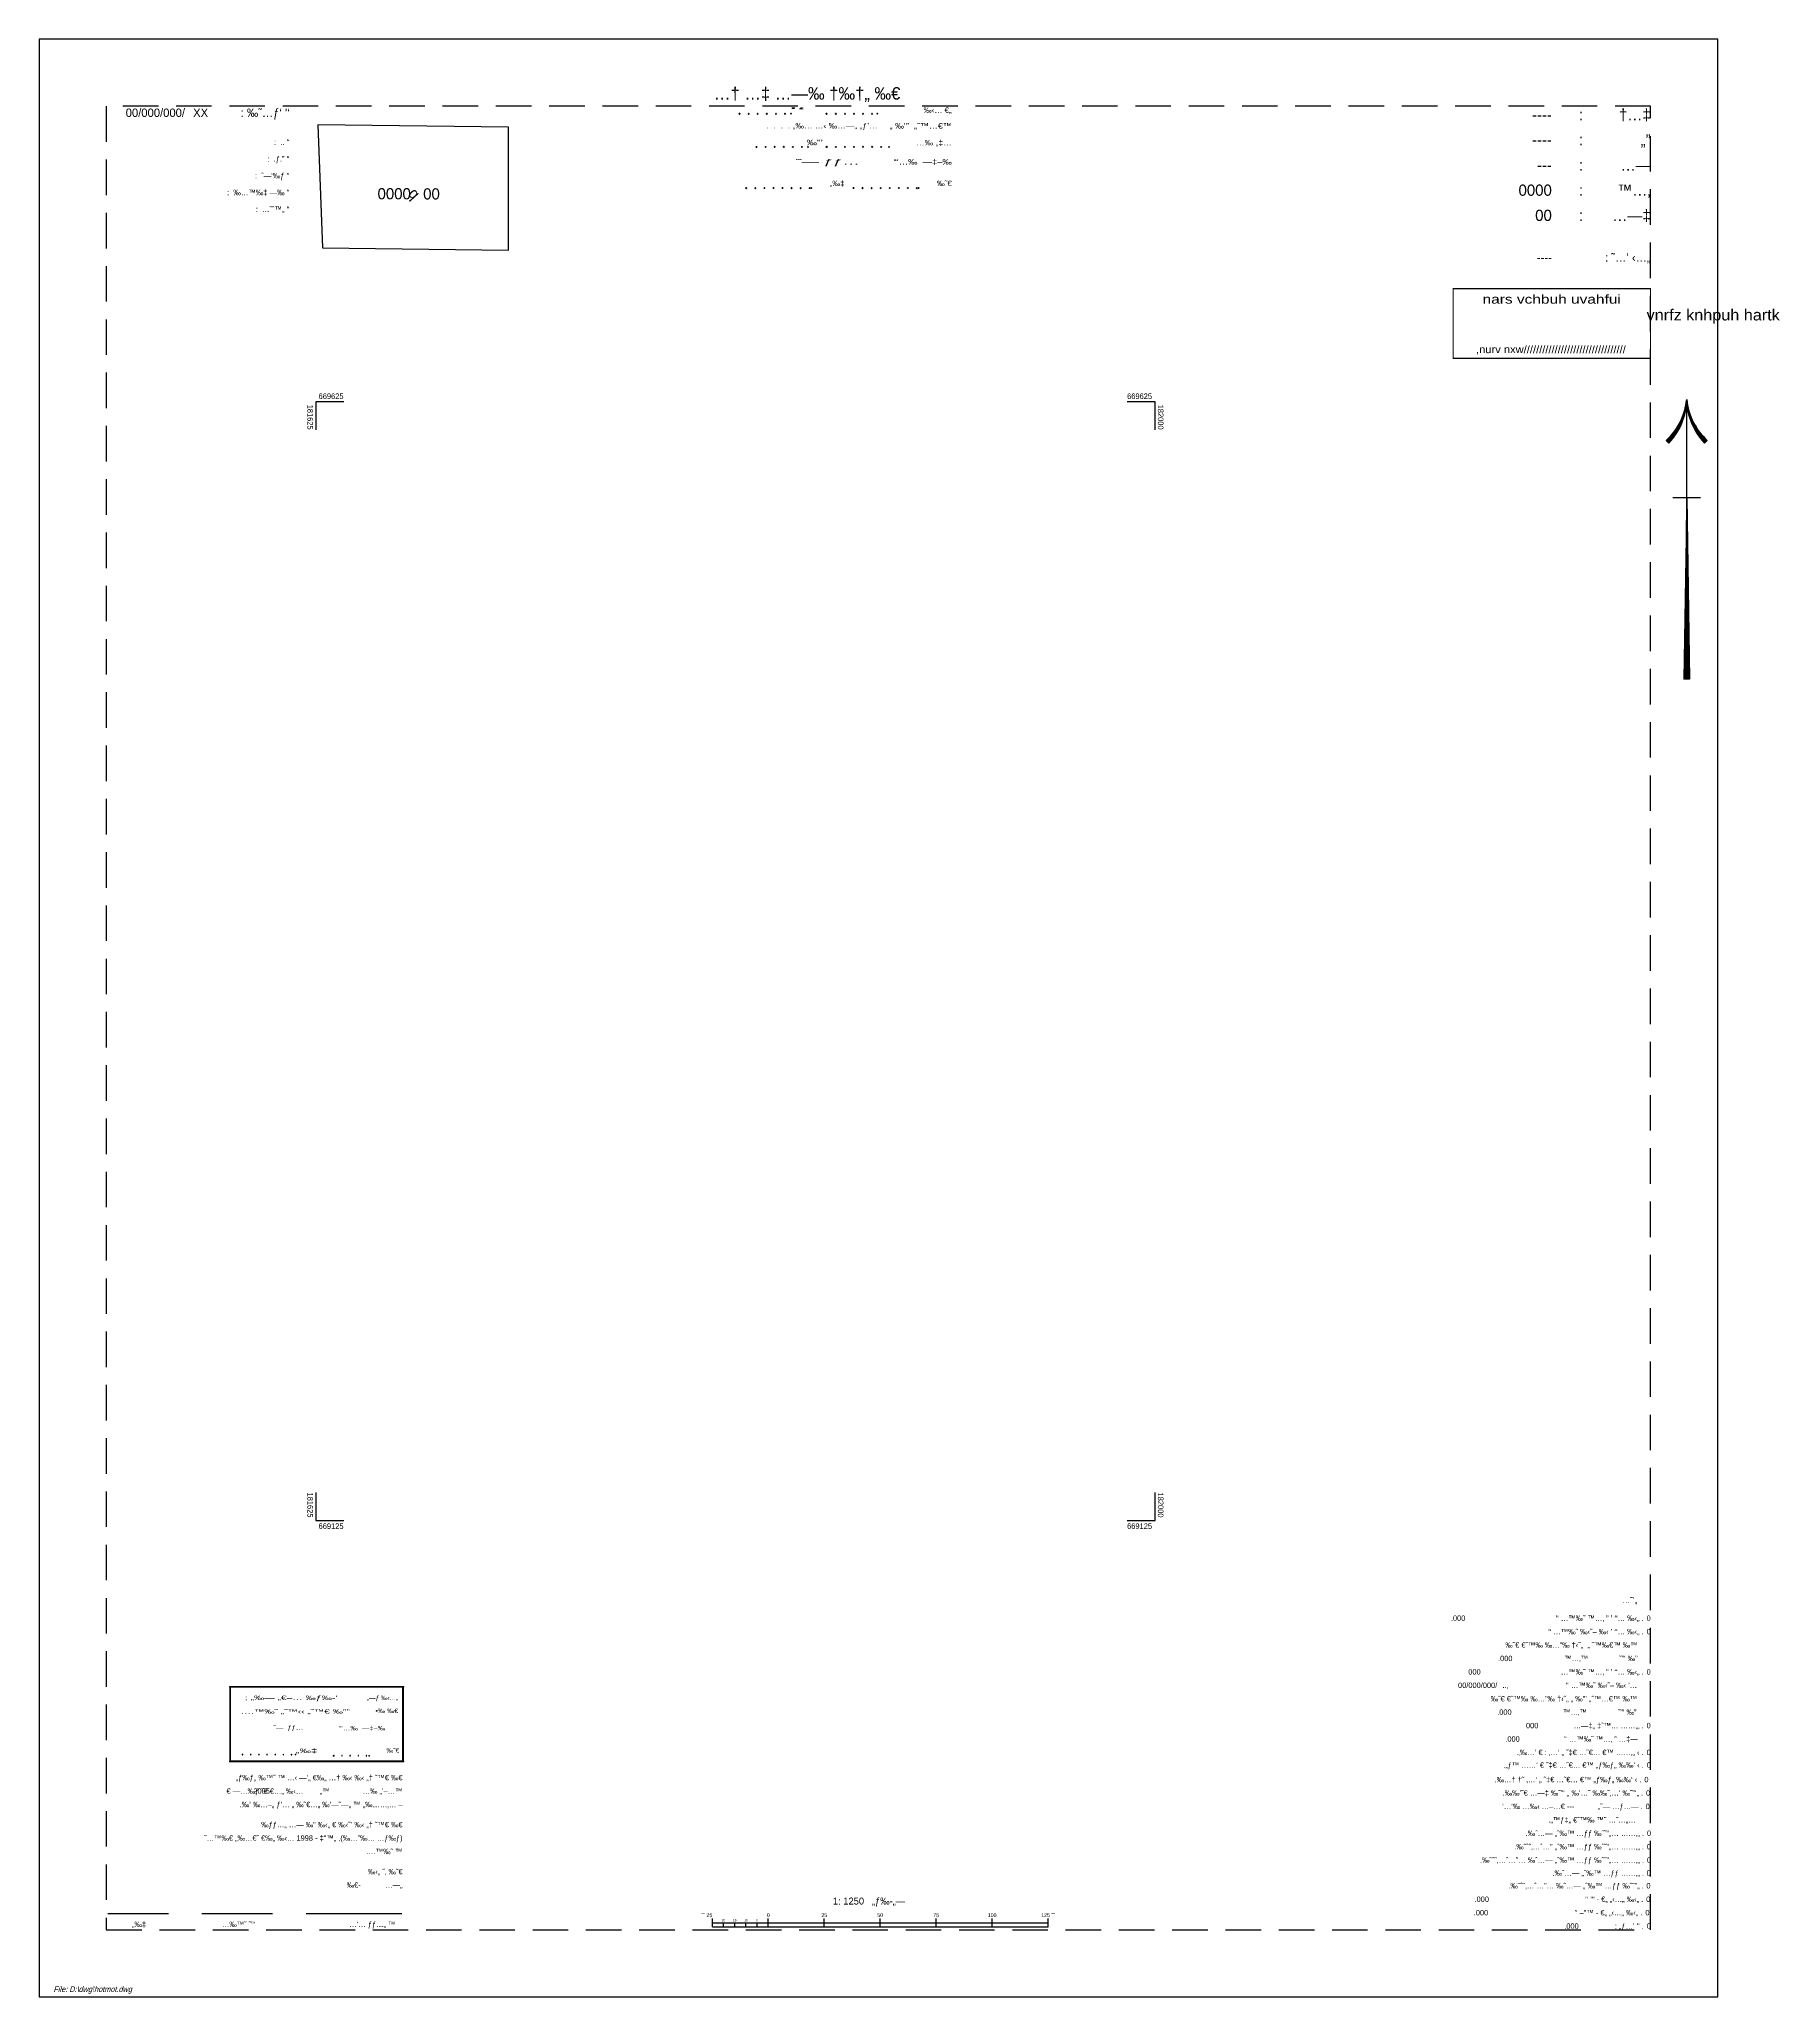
# Model space of a CAD drawing. Extents: x 180435 to 182279, y 668912 to 669787.
# Drawn here: x 181501 to 182279, y 668912 to 669787 of the extents above; entities that cross this region are included whole.
import ezdxf
from ezdxf.enums import TextEntityAlignment as Align

# ---------------------------------------------------------------- set-up
doc = ezdxf.new("R2010")
doc.units = 0
doc.header["$LTSCALE"] = 2.5
doc.header["$MEASUREMENT"] = 0
doc.header["$XCLIPFRAME"] = 2
doc.linetypes.add('HIDDEN', pattern=[9.525, 6.35, -3.175])
doc.layers.get('0').update_dxf_attribs({"linetype": 'CONTINUOUS'})
for name, color, linetype in [('DFS', 2, 'CONTINUOUS'), ('DRWP002', 2, 'CONTINUOUS'), ('DRWS001', 2, 'CONTINUOUS'), ('DRWS006', 2, 'CONTINUOUS'), ('DRWS014', 2, 'CONTINUOUS'), ('DRWT001', 2, 'CONTINUOUS'), ('DRWT003', 2, 'CONTINUOUS'), ('DRWT004', 2, 'CONTINUOUS'), ('KOTERET', 1, 'CONTINUOUS'), ('חותמת-תצר', 5, 'CONTINUOUS')]:
    doc.layers.add(name, color=color, linetype=linetype)
doc.styles.add('HEBTXT', font='HEBTXT.shx')
doc.styles.add('MD-2010', font='hebtxt.shx', dxfattribs={"height": 1.25})
doc.styles.add('miryam', font='mirym.shx', dxfattribs={"height": 100})
picture_1 = doc.add_image_def('image1.jpg', size_in_pixel=(1272, 5454))

# ---------------------------------------------------------------- blocks, each defined once
blk = doc.blocks.new('SU_1250')
at = {"color": 2}
for p, q in [((-92.97, -13.11), (-92.97, -9.36)), ((-92.97, -11.24), (57.03, -11.24)), ((-87.97, -13.11), (-87.97, -11.24)), ((-82.97, -13.11), (-82.97, -11.24)), ((-77.97, -13.11), (-77.97, -11.24)), ((-72.97, -13.11), (-72.97, -11.24)), ((-67.97, -13.11), (-67.97, -9.36)), ((-42.97, -13.11), (-42.97, -9.36)), ((-17.97, -13.11), (-17.97, -9.36)), ((7.03, -13.11), (7.03, -9.36)), ((32.03, -13.11), (32.03, -9.36)), ((57.03, -13.11), (57.03, -9.36))]:
    blk.add_line(p, q, dxfattribs=at)
at = {"color": 7}
blk.add_line((-92.97, -13.11), (57.03, -13.11), dxfattribs=at)
at = {"style": 'HEBTXT'}
blk.add_text('1: 1250   „ƒ‰-„—', height=3.125, dxfattribs=at).set_placement((-22.97, 0.01), align=Align.TOP_CENTER)
at = {"color": 2, "style": 'HEBTXT'}
blk.add_text('˜ˆ 25', height=1.7, dxfattribs=at).set_placement((-92.97, -8.74), align=Align.RIGHT)
for s, height, p in [('0', 1.7, (-67.97, -8.74)), ('25', 1.7, (-42.97, -8.74)), ('50', 1.7, (-17.97, -8.74)), ('75', 1.7, (7.03, -8.74)), ('100', 1.7, (32.03, -8.74)), ('125 ˜ˆ', 1.7, (57.03, -8.74)), ('20', 1, (-87.97, -10.61)), ('15', 1, (-82.97, -10.61)), ('10', 1, (-77.97, -10.61)), ('5', 1, (-72.97, -10.61))]:
    blk.add_text(s, height=height, dxfattribs=at).set_placement(p, align=Align.CENTER)
blk = doc.blocks.new('SU77_6')
at = {"color": 2, "style": 'MD-2010'}
blk.add_attdef('WN', text='', height=2, dxfattribs=at).set_placement((-1.94, 0), align=Align.RIGHT)
at = {"layer": 'DFS', "style": 'HEBTXT'}
blk.add_text('..‚', height=2, dxfattribs=at).set_placement((0, 0))
blk = doc.blocks.new('SUNORTHR')
at = {"color": 2}
for p, q in [((0, 65), (0, 100)), ((-6.4, 84.38), (-7.32, 85.38)), ((6.4, 84.38), (7.32, 85.38)), ((-5, 65), (5, 65)), ((0, 65), (-1, 0)), ((-0.03, 65), (-0.5, 0)), ((0, 65), (0, 68.5)), ((0, 65), (1, 0)), ((0, 0), (0, 65)), ((0.5, 0), (0, 65)), ((-0.24, 44), (-0.75, 0)), ((-0.08, 44), (-0.25, 0)), ((0.08, 44), (0.25, 0)), ((0.24, 44), (0.75, 0)), ((1, 0), (-1, 0))]:
    blk.add_line(p, q, dxfattribs=at)
for centre, start, end in [((-22.94, 102.34), 312.63608, 354.17952), ((-22.99, 101.67), 313.86735, 355.84619), ((-23.03, 101), 315.06596, 357.51286), ((-23.05, 100.33), 316.23136, 359.17952), ((22.94, 102.34), 185.82048, 227.36392), ((22.99, 101.67), 184.15381, 226.13265), ((23.03, 101), 182.48714, 224.93404), ((23.05, 100.33), 180.82048, 223.76864), ((-22.96, 102.12), 313.0501, 341.08804), ((-22.98, 101.89), 313.46053, 341.63481), ((-23.01, 101.45), 314.27054, 342.72456), ((-23.02, 101.22), 314.67008, 343.26752), ((-23.04, 100.78), 315.45815, 344.34963), ((-23.05, 100.55), 315.84662, 344.88877), ((23.05, 100.55), 195.11123, 224.15338), ((23.04, 100.78), 195.65037, 224.54185), ((23.02, 101.22), 196.73248, 225.32992), ((23.01, 101.45), 197.27544, 225.72946), ((22.98, 101.89), 198.36519, 226.53947), ((22.96, 102.12), 198.91196, 226.9499)]:
    blk.add_arc(centre, 23.06, start, end, dxfattribs=at)
blk = doc.blocks.new('SU77_10')
at = {"color": 2, "style": 'HEBTXT'}
for s, height, p in [(": ‰˜…ƒ‘ '‘", 3, (62.5, -3)), (":  .. '‘", 2, (62.5, -13)), (":  .ƒ.” '‘", 2, (62.5, -19)), (":  ˆ—‘‰ƒ '‘", 2, (62.5, -25)), (":  ‰…™‰‡ —‰ '‘", 2, (62.5, -31)), (":  …˜ˆ™„ '‘", 2, (62.5, -37))]:
    blk.add_text(s, height=height, dxfattribs=at).set_placement(p, align=Align.RIGHT)
for tag, p in [('MS_MM', (30.48, -13)), ('MS_PD', (30.48, -19)), ('MS_D', (30.48, -25)), ('MS_SHT', (30.48, -37)), ('MS_TH', (30.48, -31))]:
    blk.add_attdef(tag, text='', height=2, dxfattribs=at).set_placement(p, align=Align.RIGHT)
blk = doc.blocks.new('HEAN12')
at = {"layer": 'DRWT003', "style": 'HEBTXT'}
blk.add_text('  \'‘ –"™ - €„ „‹…„ ‰‹„ .', height=2, dxfattribs=at).set_placement((-2.51, 0), align=Align.RIGHT)
at = {"layer": 'DRWT003', "style": 'HEBTXT', "flags": 8}
blk.add_attdef('NUM_T', text='', height=2, dxfattribs=at).set_placement((-59.94, 0), align=Align.RIGHT)
blk.add_attdef('NO', (-1.4, 0), '', height=2, dxfattribs=at)
blk = doc.blocks.new('HEAN11')
at = {"layer": 'DRWT003', "style": 'HEBTXT'}
blk.add_text('  \'‘ ’" - €„ „‹…„ ‰‹„ .', height=2, dxfattribs=at).set_placement((-2.51, 0), align=Align.RIGHT)
at = {"layer": 'DRWT003', "style": 'HEBTXT', "flags": 8}
blk.add_attdef('NUM_T', text='', height=2, dxfattribs=at).set_placement((-59.94, 0), align=Align.RIGHT)
blk.add_attdef('NO', (-1.4, 0), '', height=2, dxfattribs=at)
blk = doc.blocks.new('HEAN15')
at = {"layer": 'DRWT003', "style": 'HEBTXT'}
blk.add_text('.‰˜ˆ˜‚…ˆ…”… ‰ˆ…— „ˆ‰™ …ƒƒ ‰ˆ˜”„… ……‚„ .', height=2, dxfattribs=at).set_placement((-2.44, 0), align=Align.RIGHT)
at = {"layer": 'DRWT003', "style": 'HEBTXT', "flags": 8}
blk.add_attdef('NO', (-1.33, 0), '', height=2, dxfattribs=at)
blk = doc.blocks.new('HEAN10')
at = {"layer": 'DRWT003', "style": 'HEBTXT'}
blk.add_text('.‰˜ˆ˜‚…ˆ…” „ˆ‰™ …ƒƒ ‰ˆ˜”„… ……‚„ .', height=2, dxfattribs=at).set_placement((-2.44, 0), align=Align.RIGHT)
at = {"layer": 'DRWT003', "style": 'HEBTXT', "flags": 8}
blk.add_attdef('NO', (-1.33, 0), '', height=2, dxfattribs=at)
blk = doc.blocks.new('HEAN9')
at = {"layer": 'DRWT003', "style": 'HEBTXT'}
blk.add_text('.‰ˆ…— „ˆ‰™ …ƒƒ ‰ˆ˜”„… ……‚„ .', height=2, dxfattribs=at).set_placement((-2.44, 0), align=Align.RIGHT)
at = {"layer": 'DRWT003', "style": 'HEBTXT', "flags": 8}
blk.add_attdef('NO', (-1.33, 0), '', height=2, dxfattribs=at)
blk = doc.blocks.new('HEAN8')
at = {"layer": 'DRWT003', "style": 'HEBTXT'}
for s, p in [('‘…‘‰ …‰‹ …–…€                „˜— …ƒ…— .', (-2.44, 0)), ('.„™ƒ‡„ €˜™‰ ™˜ …˜…„…', (-5.04, -5))]:
    blk.add_text(s, height=2, dxfattribs=at).set_placement(p, align=Align.RIGHT)
at = {"layer": 'DRWT003', "style": 'HEBTXT', "flags": 8}
blk.add_attdef('NEK_BAK', text='', height=2, dxfattribs=at).set_placement((-27.89, 0), align=Align.RIGHT)
blk.add_attdef('NO', (-1.33, 0), '', height=2, dxfattribs=at)
blk = doc.blocks.new('HEAN7')
at = {"layer": 'DRWT003', "style": 'HEBTXT'}
blk.add_text('.‰‰’˜€ …—‡ ‰˜”‘ „ ‰’…˜ ‰‰˜‚…‘ ‰˜”‘„ .', height=2, dxfattribs=at).set_placement((-2.41, 0), align=Align.RIGHT)
at = {"layer": 'DRWT003', "style": 'HEBTXT', "flags": 8}
blk.add_attdef('NO', (-1.33, 0), '', height=2, dxfattribs=at)
blk = doc.blocks.new('HEAN6')
at = {"layer": 'DRWT003', "style": 'HEBTXT'}
blk.add_text('.‰…† †˜ ‚…‘ „ ˜‡€ …˜€… €™ „ƒ‰ƒ„ ‰‰‘ ‹ .', height=2, dxfattribs=at).set_placement((-2.47, 0), align=Align.RIGHT)
at = {"layer": 'DRWT003', "style": 'HEBTXT', "flags": 8}
blk.add_attdef('NO', (-1.33, 0), '', height=2, dxfattribs=at)
blk = doc.blocks.new('HEAN5')
at = {"layer": 'DRWT003', "style": 'HEBTXT'}
blk.add_text('.‚‰…‘ € : ‚…‘ „ ˜‡€ …˜€… €™ ……‚„ ‹ .', height=2, dxfattribs=at).set_placement((-2.47, 0), align=Align.RIGHT)
at = {"layer": 'DRWT003', "style": 'HEBTXT', "flags": 8}
blk.add_attdef('NO', (-1.33, 0), '', height=2, dxfattribs=at)
blk = doc.blocks.new('HEAN4')
at = {"layer": 'DRWT003', "style": 'HEBTXT'}
for s, p in [('…—‡„ ‡ˆ™… ……‚„ .', (-2.44, 0)), ("'‘ …™‰˜ ™…‚ ” …‡—", (-4.64, -5))]:
    blk.add_text(s, height=2, dxfattribs=at).set_placement(p, align=Align.RIGHT)
at = {"layer": 'DRWT003', "style": 'HEBTXT', "flags": 8}
for tag, p in [('GVUL', (-41.63, 0)), ('MS_GUSH', (-48.55, -5))]:
    blk.add_attdef(tag, text='', height=2, dxfattribs=at).set_placement(p, align=Align.RIGHT)
blk.add_attdef('NO', (-1.33, 0), '', height=2, dxfattribs=at)
blk = doc.blocks.new('HEAN3')
at = {"layer": 'DRWT003', "style": 'HEBTXT'}
for s, p in [(' …™‰˜ ™…‚ ” ’ ‘‘… ‰‹„ .', (-2.44, 0)), ("'‘ …™‰˜ ‰‹˜– ‰‹ ’…", (-4.84, -5)), ('   ‰˜€ €˜™‰ ‰…”‰ †‹˜„ „ ‰"’ „˜™…€™ ‰™', (-4.84, -10)), (' ™…‚™               ˜”‘ ‰”', (-5.11, -15))]:
    blk.add_text(s, height=2, dxfattribs=at).set_placement(p, align=Align.RIGHT)
at = {"layer": 'DRWT003', "style": 'HEBTXT', "flags": 8}
for p in [(-63.1, 0), (-51.59, -15)]:
    blk.add_attdef('MS_GUSH', text='', height=2, dxfattribs=at).set_placement(p, align=Align.RIGHT)
blk.add_attdef('NO', (-1.33, 0), '', height=2, dxfattribs=at)
blk = doc.blocks.new('HEAN2')
at = {"layer": 'DRWT003', "style": 'HEBTXT'}
for s, p in [("'‘ …™‰˜ ‰‹˜– ‰‹ ’ ‘‘… ‰‹„ .", (-2.44, 0)), ('‰˜€ €˜™‰ ‰…”‰ †‹˜„  „ ˜™‰€™ ‰™', (-4.69, -5)), (' ™…‚™               ˜”‘ ‰”', (-4.69, -10))]:
    blk.add_text(s, height=2, dxfattribs=at).set_placement(p, align=Align.RIGHT)
at = {"layer": 'DRWT003', "style": 'HEBTXT', "flags": 8}
blk.add_attdef('NO', (-1.33, 0), '', height=2, dxfattribs=at)
blk.add_attdef('MS_GUSH', text='', height=2, dxfattribs=at).set_placement((-51.27, -10), align=Align.RIGHT)
blk = doc.blocks.new('HEAN1')
at = {"layer": 'DRWT003', "style": 'HEBTXT'}
blk.add_text(" '‘ …™‰˜ ™…‚ ” ’ ‘‘… ‰‹„ .", height=2, dxfattribs=at).set_placement((-2.44, 0), align=Align.RIGHT)
at = {"layer": 'DRWT003', "style": 'HEBTXT', "flags": 8}
blk.add_attdef('MS_GUSH', text='', height=2, dxfattribs=at).set_placement((-68.83, 0), align=Align.RIGHT)
blk.add_attdef('NO', (-1.33, 0), '', height=2, dxfattribs=at)
blk = doc.blocks.new('HEAN13')
at = {"layer": 'DRWT003', "style": 'HEBTXT'}
blk.add_text(": „ƒ…’ '‘ .", height=2, dxfattribs=at).set_placement((-2.44, 0), align=Align.RIGHT)
at = {"layer": 'DRWT003', "style": 'HEBTXT', "flags": 8}
blk.add_attdef('MS_WORK', text='', height=2, dxfattribs=at).set_placement((-26.69, 0), align=Align.RIGHT)
blk.add_attdef('NO', (-1.33, 0), '', height=2, dxfattribs=at)
blk = doc.blocks.new('HEAN16')
at = {"layer": 'DRWT003', "style": 'HEBTXT'}
blk.add_text('.„ƒ™ ……‘ € ˜‡€ …˜€… €™ „ƒ‰ƒ„ ‰‰‘ ‹ .', height=2, dxfattribs=at).set_placement((-1.13, 0), align=Align.RIGHT)
at = {"layer": 'DRWT003', "style": 'MD-2010'}
blk.add_attdef('0', (0, 0), '', height=2, dxfattribs=at)
blk = doc.blocks.new('HEAN17')
at = {"layer": 'DRWT003', "style": 'HEBTXT'}
blk.add_text('.‰ˆ…— „ˆ‰™ …ƒƒ ……‚„ .', height=2, dxfattribs=at).set_placement((-0.96, 0), align=Align.RIGHT)
at = {"layer": 'DRWT003', "style": 'MD-2010'}
blk.add_attdef('0', (0, 0), '', height=2, dxfattribs=at)
blk = doc.blocks.new('HEAN18')
at = {"layer": 'DRWT003', "style": 'HEBTXT'}
blk.add_text('.‰˜ˆ˜‚…ˆ…”… ‰ˆ…— „ˆ‰™ …ƒƒ ‰ˆ˜”„ .', height=2, dxfattribs=at).set_placement((-0.96, 0), align=Align.RIGHT)
at = {"layer": 'DRWT003', "style": 'MD-2010'}
blk.add_attdef('0', (0, 0), '', height=2, dxfattribs=at)
blk = doc.blocks.new('חותמת-תצר')
at = {"layer": 'חותמת-תצר', "const_width": 0.508, "flags": 128}
blk.add_lwpolyline([(-88.21, 0), (-88.21, 31.16), (0, 31.16), (0, 0)], close=True, dxfattribs=at)
at = {"layer": 'חותמת-תצר', "style": 'miryam'}
for s, height, width, p in [('nars vchbuh uvahfui', 3.971, 1.3, (-44.18, 26.52)), (',nurv nxw/////////////////////////////////', 3.3844, 1.1, (-44.52, 3.79))]:
    blk.add_text(s, height=height, dxfattribs=dict(at, width=width)).set_placement(p, align=Align.MIDDLE)
at = {"layer": 'חותמת-תצר', "style": 'miryam', "width": 1.09}
blk.add_text('vnrfz knhpuh hartk', height=4.9638, dxfattribs=at).set_placement((-1.78, 16.95))
blk = doc.blocks.new('חותמת-הצהרה')
at = {"layer": 'KOTERET', "color": 2, "linetype": 'Continuous'}
for points in [[(0.24, 33.18), (-77.41, 33.18)], [(-77.41, 33.18), (-77.41, -0.24)], [(0, 32.93), (-77.17, 32.93)], [(-77.17, 32.93), (-77.17, 0)], [(0, 0), (0, 32.93)], [(0.24, -0.24), (0.24, 33.18)], [(-77.17, 0), (0, 0)], [(-77.41, -0.24), (0.24, -0.24)]]:
    blk.add_lwpolyline(points, dxfattribs=at)
at = {"layer": 'KOTERET', "color": 1, "linetype": 'Continuous'}
for centre, start, end in [((-71.63, 2.85), 90.00001, 180.00001), ((-71.63, 2.85), 180.00001, 270.00001), ((-71.63, 2.85), 0.00002, 90.00001), ((-71.63, 2.85), 270.00001, 0.00002), ((-67.99, 2.85), 90.00001, 180.00001), ((-67.99, 2.85), 180.00001, 270.00001), ((-67.99, 2.85), 0.00002, 90.00001), ((-67.99, 2.85), 270.00001, 0.00002), ((-64.35, 2.85), 90.00001, 180.00001), ((-64.35, 2.85), 180.00001, 270.00001), ((-64.35, 2.85), 0.00002, 90.00001), ((-64.35, 2.85), 270.00001, 0.00002), ((-60.71, 2.85), 90.00001, 180.00001), ((-60.71, 2.85), 180.00001, 270.00001), ((-60.71, 2.85), 0.00002, 90.00001), ((-60.71, 2.85), 270.00001, 0.00002), ((-57.07, 2.85), 90.00001, 180.00001), ((-57.07, 2.85), 180.00001, 270.00001), ((-57.07, 2.85), 0.00002, 90.00001), ((-57.07, 2.85), 270.00001, 0.00002), ((-53.43, 2.85), 90.00001, 180.00001), ((-53.43, 2.85), 180.00001, 270.00001), ((-53.43, 2.85), 0.00002, 90.00001), ((-53.43, 2.85), 270.00001, 0.00002), ((-49.79, 2.85), 90.00001, 180.00001), ((-49.79, 2.85), 180.00001, 270.00001), ((-49.79, 2.85), 0.00002, 90.00001), ((-49.79, 2.85), 270.00001, 0.00002), ((-30.87, 2.32), 90.00001, 180.00001), ((-30.87, 2.32), 180.00001, 270.00001), ((-30.87, 2.32), 0.00002, 90.00001), ((-30.87, 2.32), 270.00001, 0.00002), ((-27.23, 2.32), 90.00001, 180.00001), ((-27.23, 2.32), 180.00001, 270.00001), ((-27.23, 2.32), 0.00002, 90.00001), ((-27.23, 2.32), 270.00001, 0.00002), ((-23.59, 2.32), 90.00001, 180.00001), ((-23.59, 2.32), 180.00001, 270.00001), ((-23.59, 2.32), 0.00002, 90.00001), ((-23.59, 2.32), 270.00001, 0.00002), ((-19.95, 2.32), 90.00001, 180.00001), ((-19.95, 2.32), 180.00001, 270.00001), ((-19.95, 2.32), 0.00002, 90.00001), ((-19.95, 2.32), 270.00001, 0.00002), ((-16.31, 2.32), 90.00001, 180.00001), ((-16.31, 2.32), 180.00001, 270.00001), ((-16.31, 2.32), 0.00002, 90.00001), ((-16.31, 2.32), 270.00001, 0.00002)]:
    blk.add_arc(centre, 0.121, start, end, dxfattribs=at)
at = {"layer": 'KOTERET', "color": 1}
for p in [(-77.41, 33.18), (-77.41, 33.18), (-77.17, 32.93), (-77.17, 32.93), (0, 32.93), (0, 32.93), (0.24, 33.18), (0.24, 33.18), (-77.17, 0), (-77.17, 0), (-71.76, 2.85), (-48.07, 2.85), (-30.99, 2.32), (-15.15, 2.32), (0, 0), (0, 0), (-77.41, -0.24), (-77.41, -0.24), (0.24, -0.24), (0.24, -0.24)]:
    blk.add_point(p, dxfattribs=at)
at = {"layer": 'KOTERET', "color": 1, "style": 'HEBTXT'}
for s, height, width, p, p2 in [('; „‰— „€–… ‰ƒ‰-’ ', 1.9413, 1.183857, (-70.64, 27.26), (-27.93, 27.26)), ('.…™‰˜ „˜™‹‹ „˜™€ ‰"”', 1.9413, 1.131693, (-72.26, 21.12), (-23.72, 21.12)), ('„‰‡', 1.941, 1.082755, (-47.92, 3.59), (-38.21, 3.59))]:
    blk.add_text(s, height=height, dxfattribs=dict(at, width=width)).set_placement(p, p2, align=Align.FIT)
for s, width, p in [('„—ƒ ‰‹…„', 1.110999, (-2.13, 27.26)), (' •‰ ‰€', 1.227917, (-2.13, 21.44)), ('“‘…‰  —‡–‰', 1.285714, (-7.93, 13.68)), ('‰˜€', 1.16129, (-1.64, 3.72))]:
    blk.add_text(s, height=1.941, dxfattribs=dict(at, width=width)).set_placement(p, align=Align.RIGHT)
at = {"layer": 'KOTERET', "color": 1, "style": 'HEBTXT', "width": 1.285714}
blk.add_text('  ˜—  ƒƒ…', height=1.941, dxfattribs=at).set_placement((-52.14, 14.65), align=Align.MIDDLE)

msp = doc.modelspace()

# ---------------------------------------------------------------- linework, layer by layer
at = {"color": 2}
for p, q in [((181501.41, 669787.11), (181501.41, 668912.11)), ((182251.41, 669787.11), (181501.41, 669787.11)), ((182251.41, 668912.11), (182251.41, 669787.11)), ((181501.41, 668912.11), (182251.41, 668912.11))]:
    msp.add_line(p, q, dxfattribs=at)
at = {"color": 30, "linetype": 'HIDDEN'}
for p, q in [((181531.41, 669757.11), (181531.41, 668942.11)), ((182221.41, 669757.11), (181531.41, 669757.11)), ((182221.41, 668942.11), (182221.41, 669757.11)), ((181531.41, 668942.11), (182221.41, 668942.11))]:
    msp.add_line(p, q, dxfattribs=at)
at = {"layer": 'DRWP002'}
for p, q in [((181637.5, 669625), (181625, 669625)), ((181625, 669625), (181625, 669612.5)), ((182000, 669625), (181987.5, 669625)), ((182000, 669612.5), (182000, 669625)), ((181625, 669137.5), (181625, 669125)), ((182000, 669125), (182000, 669137.5)), ((181625, 669125), (181637.5, 669125)), ((181987.5, 669125), (182000, 669125))]:
    msp.add_line(p, q, dxfattribs=at)
at = {"layer": 'DRWT001'}
for p, q in [((181532.16, 668949.33), (181559.16, 668949.33)), ((181574.16, 668949.33), (181605.66, 668949.33)), ((181620.66, 668949.33), (181663.41, 668949.33))]:
    msp.add_line(p, q, dxfattribs=at)
at = {"layer": 'KOTERET', "color": 1, "linetype": 'Continuous', "lineweight": 40}
for centre, start, end in [((181814.38, 669753.73), 90.00001, 180.00001), ((181814.38, 669753.73), 180.00001, 270.00001), ((181814.38, 669753.73), 0.00002, 90.00001), ((181814.38, 669753.73), 270.00001, 0.00002), ((181818.43, 669753.73), 90.00001, 180.00001), ((181818.43, 669753.73), 180.00001, 270.00001), ((181818.43, 669753.73), 0.00002, 90.00001), ((181818.43, 669753.73), 270.00001, 0.00002), ((181822.48, 669753.73), 90.00001, 180.00001), ((181822.48, 669753.73), 180.00001, 270.00001), ((181822.48, 669753.73), 0.00002, 90.00001), ((181822.48, 669753.73), 270.00001, 0.00002), ((181826.53, 669753.73), 90.00001, 180.00001), ((181826.53, 669753.73), 180.00001, 270.00001), ((181826.53, 669753.73), 0.00002, 90.00001), ((181826.53, 669753.73), 270.00001, 0.00002), ((181830.58, 669753.73), 90.00001, 180.00001), ((181830.58, 669753.73), 180.00001, 270.00001), ((181830.58, 669753.73), 0.00002, 90.00001), ((181830.58, 669753.73), 270.00001, 0.00002), ((181834.63, 669753.73), 90.00001, 180.00001), ((181834.63, 669753.73), 180.00001, 270.00001), ((181834.63, 669753.73), 0.00002, 90.00001), ((181834.63, 669753.73), 270.00001, 0.00002), ((181853.31, 669753.73), 90.00001, 180.00001), ((181853.31, 669753.73), 180.00001, 270.00001), ((181853.31, 669753.73), 0.00002, 90.00001), ((181853.31, 669753.73), 270.00001, 0.00002), ((181857.36, 669753.73), 90.00001, 180.00001), ((181857.36, 669753.73), 180.00001, 270.00001), ((181857.36, 669753.73), 0.00002, 90.00001), ((181857.36, 669753.73), 270.00001, 0.00002), ((181861.41, 669753.73), 90.00001, 180.00001), ((181861.41, 669753.73), 180.00001, 270.00001), ((181861.41, 669753.73), 0.00002, 90.00001), ((181861.41, 669753.73), 270.00001, 0.00002), ((181865.46, 669753.73), 90.00001, 180.00001), ((181865.46, 669753.73), 180.00001, 270.00001), ((181865.46, 669753.73), 0.00002, 90.00001), ((181865.46, 669753.73), 270.00001, 0.00002), ((181869.51, 669753.73), 90.00001, 180.00001), ((181869.51, 669753.73), 180.00001, 270.00001), ((181869.51, 669753.73), 0.00002, 90.00001), ((181869.51, 669753.73), 270.00001, 0.00002), ((181873.56, 669753.73), 90.00001, 180.00001), ((181873.56, 669753.73), 180.00001, 270.00001), ((181873.56, 669753.73), 0.00002, 90.00001), ((181873.56, 669753.73), 270.00001, 0.00002), ((181821.95, 669738.95), 90.00001, 180.00001), ((181821.95, 669738.95), 180.00001, 270.00001), ((181821.95, 669738.95), 0.00002, 90.00001), ((181821.95, 669738.95), 270.00001, 0.00002), ((181826, 669738.95), 90.00001, 180.00001), ((181826, 669738.95), 180.00001, 270.00001), ((181826, 669738.95), 0.00002, 90.00001), ((181826, 669738.95), 270.00001, 0.00002), ((181830.05, 669738.95), 90.00001, 180.00001), ((181830.05, 669738.95), 180.00001, 270.00001), ((181830.05, 669738.95), 0.00002, 90.00001), ((181830.05, 669738.95), 270.00001, 0.00002), ((181834.1, 669738.95), 90.00001, 180.00001), ((181834.1, 669738.95), 180.00001, 270.00001), ((181834.1, 669738.95), 0.00002, 90.00001), ((181834.1, 669738.95), 270.00001, 0.00002), ((181838.15, 669738.95), 90.00001, 180.00001), ((181838.15, 669738.95), 180.00001, 270.00001), ((181838.15, 669738.95), 0.00002, 90.00001), ((181838.15, 669738.95), 270.00001, 0.00002), ((181842.2, 669738.95), 90.00001, 180.00001), ((181842.2, 669738.95), 180.00001, 270.00001), ((181842.2, 669738.95), 0.00002, 90.00001), ((181842.2, 669738.95), 270.00001, 0.00002), ((181853.31, 669738.95), 90.00001, 180.00001), ((181853.31, 669738.95), 180.00001, 270.00001), ((181853.31, 669738.95), 0.00002, 90.00001), ((181853.31, 669738.95), 270.00001, 0.00002), ((181857.36, 669738.95), 90.00001, 180.00001), ((181857.36, 669738.95), 180.00001, 270.00001), ((181857.36, 669738.95), 0.00002, 90.00001), ((181857.36, 669738.95), 270.00001, 0.00002), ((181861.41, 669738.95), 90.00001, 180.00001), ((181861.41, 669738.95), 180.00001, 270.00001), ((181861.41, 669738.95), 0.00002, 90.00001), ((181861.41, 669738.95), 270.00001, 0.00002), ((181865.46, 669738.95), 90.00001, 180.00001), ((181865.46, 669738.95), 180.00001, 270.00001), ((181865.46, 669738.95), 0.00002, 90.00001), ((181865.46, 669738.95), 270.00001, 0.00002), ((181869.51, 669738.95), 90.00001, 180.00001), ((181869.51, 669738.95), 180.00001, 270.00001), ((181869.51, 669738.95), 0.00002, 90.00001), ((181869.51, 669738.95), 270.00001, 0.00002), ((181873.56, 669738.95), 90.00001, 180.00001), ((181873.56, 669738.95), 180.00001, 270.00001), ((181873.56, 669738.95), 0.00002, 90.00001), ((181873.56, 669738.95), 270.00001, 0.00002), ((181877.61, 669738.95), 90.00001, 180.00001), ((181877.61, 669738.95), 180.00001, 270.00001), ((181877.61, 669738.95), 0.00002, 90.00001), ((181877.61, 669738.95), 270.00001, 0.00002), ((181817.34, 669720.55), 90.00001, 180.00001), ((181817.34, 669720.55), 180.00001, 270.00001), ((181817.34, 669720.55), 0.00002, 90.00001), ((181817.34, 669720.55), 270.00001, 0.00002), ((181821.39, 669720.55), 90.00001, 180.00001), ((181821.39, 669720.55), 180.00001, 270.00001), ((181821.39, 669720.55), 0.00002, 90.00001), ((181821.39, 669720.55), 270.00001, 0.00002), ((181825.44, 669720.55), 90.00001, 180.00001), ((181825.44, 669720.55), 180.00001, 270.00001), ((181825.44, 669720.55), 0.00002, 90.00001), ((181825.44, 669720.55), 270.00001, 0.00002), ((181829.49, 669720.55), 90.00001, 180.00001), ((181829.49, 669720.55), 180.00001, 270.00001), ((181829.49, 669720.55), 0.00002, 90.00001), ((181829.49, 669720.55), 270.00001, 0.00002), ((181833.54, 669720.55), 90.00001, 180.00001), ((181833.54, 669720.55), 180.00001, 270.00001), ((181833.54, 669720.55), 0.00002, 90.00001), ((181833.54, 669720.55), 270.00001, 0.00002), ((181837.59, 669720.55), 90.00001, 180.00001), ((181837.59, 669720.55), 180.00001, 270.00001), ((181837.59, 669720.55), 0.00002, 90.00001), ((181837.59, 669720.55), 270.00001, 0.00002), ((181841.64, 669720.55), 90.00001, 180.00001), ((181841.64, 669720.55), 180.00001, 270.00001), ((181841.64, 669720.55), 0.00002, 90.00001), ((181841.64, 669720.55), 270.00001, 0.00002), ((181845.69, 669720.55), 90.00001, 180.00001), ((181845.69, 669720.55), 180.00001, 270.00001), ((181845.69, 669720.55), 0.00002, 90.00001), ((181845.69, 669720.55), 270.00001, 0.00002), ((181865.25, 669720.55), 90.00001, 180.00001), ((181865.25, 669720.55), 180.00001, 270.00001), ((181865.25, 669720.55), 0.00002, 90.00001), ((181865.25, 669720.55), 270.00001, 0.00002), ((181869.3, 669720.55), 90.00001, 180.00001), ((181869.3, 669720.55), 180.00001, 270.00001), ((181869.3, 669720.55), 0.00002, 90.00001), ((181869.3, 669720.55), 270.00001, 0.00002), ((181873.35, 669720.55), 90.00001, 180.00001), ((181873.35, 669720.55), 180.00001, 270.00001), ((181873.35, 669720.55), 0.00002, 90.00001), ((181873.35, 669720.55), 270.00001, 0.00002), ((181877.4, 669720.55), 90.00001, 180.00001), ((181877.4, 669720.55), 180.00001, 270.00001), ((181877.4, 669720.55), 0.00002, 90.00001), ((181877.4, 669720.55), 270.00001, 0.00002), ((181881.45, 669720.55), 90.00001, 180.00001), ((181881.45, 669720.55), 180.00001, 270.00001), ((181881.45, 669720.55), 0.00002, 90.00001), ((181881.45, 669720.55), 270.00001, 0.00002), ((181885.5, 669720.55), 90.00001, 180.00001), ((181885.5, 669720.55), 180.00001, 270.00001), ((181885.5, 669720.55), 0.00002, 90.00001), ((181885.5, 669720.55), 270.00001, 0.00002), ((181889.55, 669720.55), 90.00001, 180.00001), ((181889.55, 669720.55), 180.00001, 270.00001), ((181889.55, 669720.55), 0.00002, 90.00001), ((181889.55, 669720.55), 270.00001, 0.00002), ((181893.6, 669720.55), 90.00001, 180.00001), ((181893.6, 669720.55), 180.00001, 270.00001), ((181893.6, 669720.55), 0.00002, 90.00001), ((181893.6, 669720.55), 270.00001, 0.00002)]:
    msp.add_arc(centre, 0.135, start, end, dxfattribs=at)
at = {"layer": 'KOTERET', "color": 1, "lineweight": 40}
for p in [(181814.25, 669753.73), (181837.32, 669753.73), (181853.18, 669753.73), (181875.84, 669753.73), (181821.82, 669738.95), (181844.88, 669738.95), (181853.18, 669738.95), (181881.14, 669738.95), (181817.2, 669720.55), (181846.45, 669720.55), (181865.12, 669720.55), (181894.37, 669720.55)]:
    msp.add_point(p, dxfattribs=at)

# ---------------------------------------------------------------- block references
for name, p in [('חותמת-תצר', (182221.39, 669644.44)), ('חותמת-הצהרה', (181663.95, 669017.55))]:
    msp.add_blockref(name, p)
at = {"xscale": 1.2, "yscale": 1.2, "zscale": 1.2}
for name, p, values in [('HEAN1', (182221.21, 669080.16), {'NO': '0', 'MS_GUSH': '.000'}), ('HEAN2', (182221.21, 669074.16), {'NO': '0', 'MS_GUSH': '.000'}), ('HEAN4', (182221.21, 669032.16), {'NO': '0', 'GVUL': '000', 'MS_GUSH': '.000'}), ('HEAN16', (182219.69, 669014.5), {'0': '0'}), ('HEAN5', (182221.21, 669020.16), {'NO': '0'}), ('HEAN6', (182220.22, 669008.03), {'NO': '0'}), ('HEAN7', (182220.97, 669002.03), {'NO': '0'}), ('HEAN8', (182220.8, 668996.03), {'NO': '0', 'NEK_BAK': '---'}), ('HEAN9', (182221.37, 668984.03), {'NO': '0'}), ('HEAN15', (182221.37, 668972.03), {'NO': '0'}), ('HEAN10', (182221.37, 668978.03), {'NO': '0'}), ('HEAN17', (182219.59, 668966.24), {'0': '0'}), ('HEAN11', (182221.1, 668954.54), {'NO': '0', 'NUM_T': '.000'}), ('HEAN18', (182219.52, 668960.56), {'0': '0'}), ('HEAN12', (182220.76, 668948.54), {'NO': '0', 'NUM_T': '.000'}), ('HEAN13', (182221.3, 668942.54), {'NO': '0', 'MS_WORK': '.000'})]:
    msp.add_blockref(name, p, dxfattribs=at).add_auto_attribs(values)
ref = msp.add_blockref('HEAN3', (182221.21, 669056.16), dxfattribs=dict(xscale=1.2, yscale=1.2, zscale=1.2))
ref.add_attrib('NO', '0', (182219.61, 669056.16), dxfattribs={"layer": 'DRWT003', "height": 2.4, "style": 'HEBTXT', "flags": 8})
ref.add_attrib('MS_GUSH', '000', dxfattribs={"layer": 'DRWT003', "height": 2.4, "style": 'HEBTXT', "flags": 8}).set_placement((182145.48, 669056.16), align=Align.RIGHT)
ref.add_attrib('MS_GUSH', '.000', dxfattribs={"layer": 'DRWT003', "height": 2.4, "style": 'HEBTXT', "flags": 8}).set_placement((182159.3, 669038.16), align=Align.RIGHT)
at = {"layer": 'DRWS001', "xscale": 1.25, "yscale": 1.25, "zscale": 1.25}
msp.add_blockref('SUNORTHR', (182237.52, 669501.05), dxfattribs=at)
at = {"layer": 'DRWS006', "xscale": 1.2, "yscale": 1.2, "zscale": 1.2}
msp.add_blockref('SU77_6', (182155.21, 669050.16), dxfattribs=at).add_auto_attribs({'WN': '00/000/000/'})
at = {"layer": 'DRWS014'}
msp.add_blockref('SU_1250', (181895.16, 668956.48), dxfattribs=at)
at = {"layer": 'DRWT001', "xscale": 1.25, "yscale": 1.25, "zscale": 1.25}
msp.add_blockref('SU77_10', (181535.2, 669756.09), dxfattribs=at)

# ---------------------------------------------------------------- texts
at = {"style": 'HEBTXT'}
msp.add_text('…† …‡ …—‰ †‰†„ ‰€', height=5.55, dxfattribs=at).set_placement((181802.87, 669760.09))
at = {"layer": 'DFS', "style": 'HEBTXT'}
msp.add_text('XX', height=3.75, dxfattribs=at).set_placement((181570.2, 669752.34))
msp.add_text('…˜’„', height=2.64, dxfattribs=at).set_placement((182215.4, 669088.07), align=Align.RIGHT)
at = {"layer": 'DRWS006', "color": 2, "style": 'MD-2010'}
msp.add_text('00/000/000/', height=3.75, dxfattribs=at).set_placement((181566.57, 669752.34), align=Align.RIGHT)
at = {"layer": 'DRWT001', "color": 2}
for s, height, style, p in [('----', 5, 'HEBTXT', (182177.27, 669750.86)), (':', 5, 'HEBTXT', (182191.25, 669750.86)), ('†…‡', 5, 'HEBTXT', (182221.41, 669750.86)), (':', 5, 'HEBTXT', (182191.25, 669739.61)), ('„”', 5, 'HEBTXT', (182221.41, 669739.61)), ('----', 5, 'HEBTXT', (182177.27, 669739.61)), ('---', 5, 'HEBTXT', (182177.27, 669728.36)), (':', 5, 'HEBTXT', (182191.25, 669728.36)), ('…—', 5, 'HEBTXT', (182221.41, 669728.36)), ('0000', 5, 'miryam', (181667.47, 669715.52)), ('00', 5, 'miryam', (181680.42, 669715.45)), ('0000', 5, 'HEBTXT', (182177.27, 669717.11)), (':', 5, 'HEBTXT', (182191.25, 669717.11)), ('™…‚', 5, 'HEBTXT', (182221.41, 669717.11)), ('00', 5, 'HEBTXT', (182177.27, 669705.86)), (':', 5, 'HEBTXT', (182191.25, 669705.86)), ('…—‡', 5, 'HEBTXT', (182221.41, 669705.86)), (': ˜…’ ‹…„', 3.75, 'HEBTXT', (182221.41, 669687.64)), ('----', 3.75, 'HEBTXT', (182177.27, 669687.64))]:
    msp.add_text(s, height=height, dxfattribs=dict(at, style=style)).set_placement(p, align=Align.RIGHT)
at = {"layer": 'DRWT001', "color": 2, "style": 'miryam'}
msp.add_text('q', height=5, rotation=312.42854, dxfattribs=at).set_placement((181668.45, 669715.06), align=Align.RIGHT)
at = {"layer": 'DRWT001', "style": 'HEBTXT'}
for s, p in [('„ƒ‰ƒ„ ‰™˜ ™ …‹ —’„ €‰„ …† ‰‹ ‰‹ „† ˜™€ ‰€', (181663.77, 669008.88)), ('.‰’ ‰…–„ ƒ’… „ ‰˜€…„ ‰’—˜—„ ™ „‰……‚… –', (181663.77, 668996.88)), ('€ —…‰ƒ ˜€ €…„ ‰‹…        „™                …‰ „’–…™', (181663.77, 669002.88)), ('‰ƒƒ…„ …— ‰” ‰‹„ € ‰‹˜’ ‰‹ „† ˜™€ ‰€', (181663.77, 668987.88)), ('˜…™‰€ „‰…€˜ €‰„ ‰‹… 1998 - ‡"™„ ,(‰…”‰… …ƒ‰ƒ)', (181663.77, 668981.88)), ('.…™‰˜ ™', (181663.77, 668975.88)), (' ‰‹„ ˜‚ ‰˜€', (181663.77, 668966.88)), ('‰€-', (181645.07, 668960.88)), ('   …—„', (181663.77, 668960.88)), ('…’… ƒƒ…„ ™', (181660.61, 668943.33))]:
    msp.add_text(s, height=2.4, dxfattribs=at).set_placement(p, align=Align.RIGHT)
msp.add_text('2005', height=2.4, dxfattribs=at).set_placement((181597.12, 669002.88))
for s, p in [('„‰‡', (181546.04, 668943.33)), ('…‰™˜ ˜”‘', (181590.51, 668943.32))]:
    msp.add_text(s, height=2.4, dxfattribs=at).set_placement(p, align=Align.CENTER)
at = {"layer": 'DRWT003', "style": 'HEBTXT', "oblique": 15, "width": 0.9}
msp.add_text('File: D:\\dwg\\hotmot.dwg', height=2.5, dxfattribs=at).set_placement((181525.32, 668914.28), align=Align.CENTER)
at = {"layer": 'DRWT004', "style": 'HEBTXT'}
for s, p in [('669625', (181626.25, 669626.25)), ('669625', (181987.5, 669626.25)), ('669125', (181626.25, 669121.25)), ('669125', (181987.5, 669121.25))]:
    msp.add_text(s, height=2.5, dxfattribs=at).set_placement(p)
for s, p in [('181625', (181621.25, 669623.75)), ('182000', (182001.25, 669623.75)), ('181625', (181621.25, 669137.5)), ('182000', (182001.25, 669137.5))]:
    msp.add_text(s, height=2.5, rotation=270, dxfattribs=at).set_placement(p)
at = {"layer": 'KOTERET', "color": 1, "lineweight": 40, "style": 'HEBTXT'}
for s, width, p, p2 in [("'‘", 1.362903, (181836.66, 669754.16), (181843.95, 669754.16)), ('‰"’', 1.636364, (181844.3, 669739.71), (181851.59, 669739.71)), ('˜— ƒƒ…', 1.367994, (181839.61, 669731.05), (181867.98, 669731.05))]:
    msp.add_text(s, height=2.43, dxfattribs=dict(at, width=width)).set_placement(p, p2, align=Align.FIT)
for s, width, p in [('‰‹… €„', 1.106383, (181909.16, 669754.17)), (' .  .  .  . „‰… …‹ ‰…—„ „ƒ’…', 1.176471, (181876.04, 669747.18)), ('„ ‰"’  „˜™…€™', 1.228003, (181909.16, 669747.16)), ('…‰ „‡…', 1.178571, (181909.16, 669739.63)), ('“‘…‰  —‡–‰', 1.285714, (181909.16, 669731.05)), ('„‰‡', 1.082755, (181861.25, 669721.43)), ('‰˜€', 1.082755, (181909.16, 669721.43))]:
    msp.add_text(s, height=2.43, dxfattribs=dict(at, width=width)).set_placement(p, align=Align.RIGHT)

# ---------------------------------------------------------------- pictures from other files: only their frames are drawn
image = msp.add_image(picture_1, insert=(182640.3, 669559.78), size_in_units=(268.09, 1149.5), rotation=89.80575, dxfattribs=dict(brightness=46, contrast=76))
image.set_boundary_path([(876.77, 1041.68), (880.32, 637.58), (619.51, 648.32), (615.92, 1042.57), (876.77, 1041.68)])

doc.saveas('drawing.dxf')
